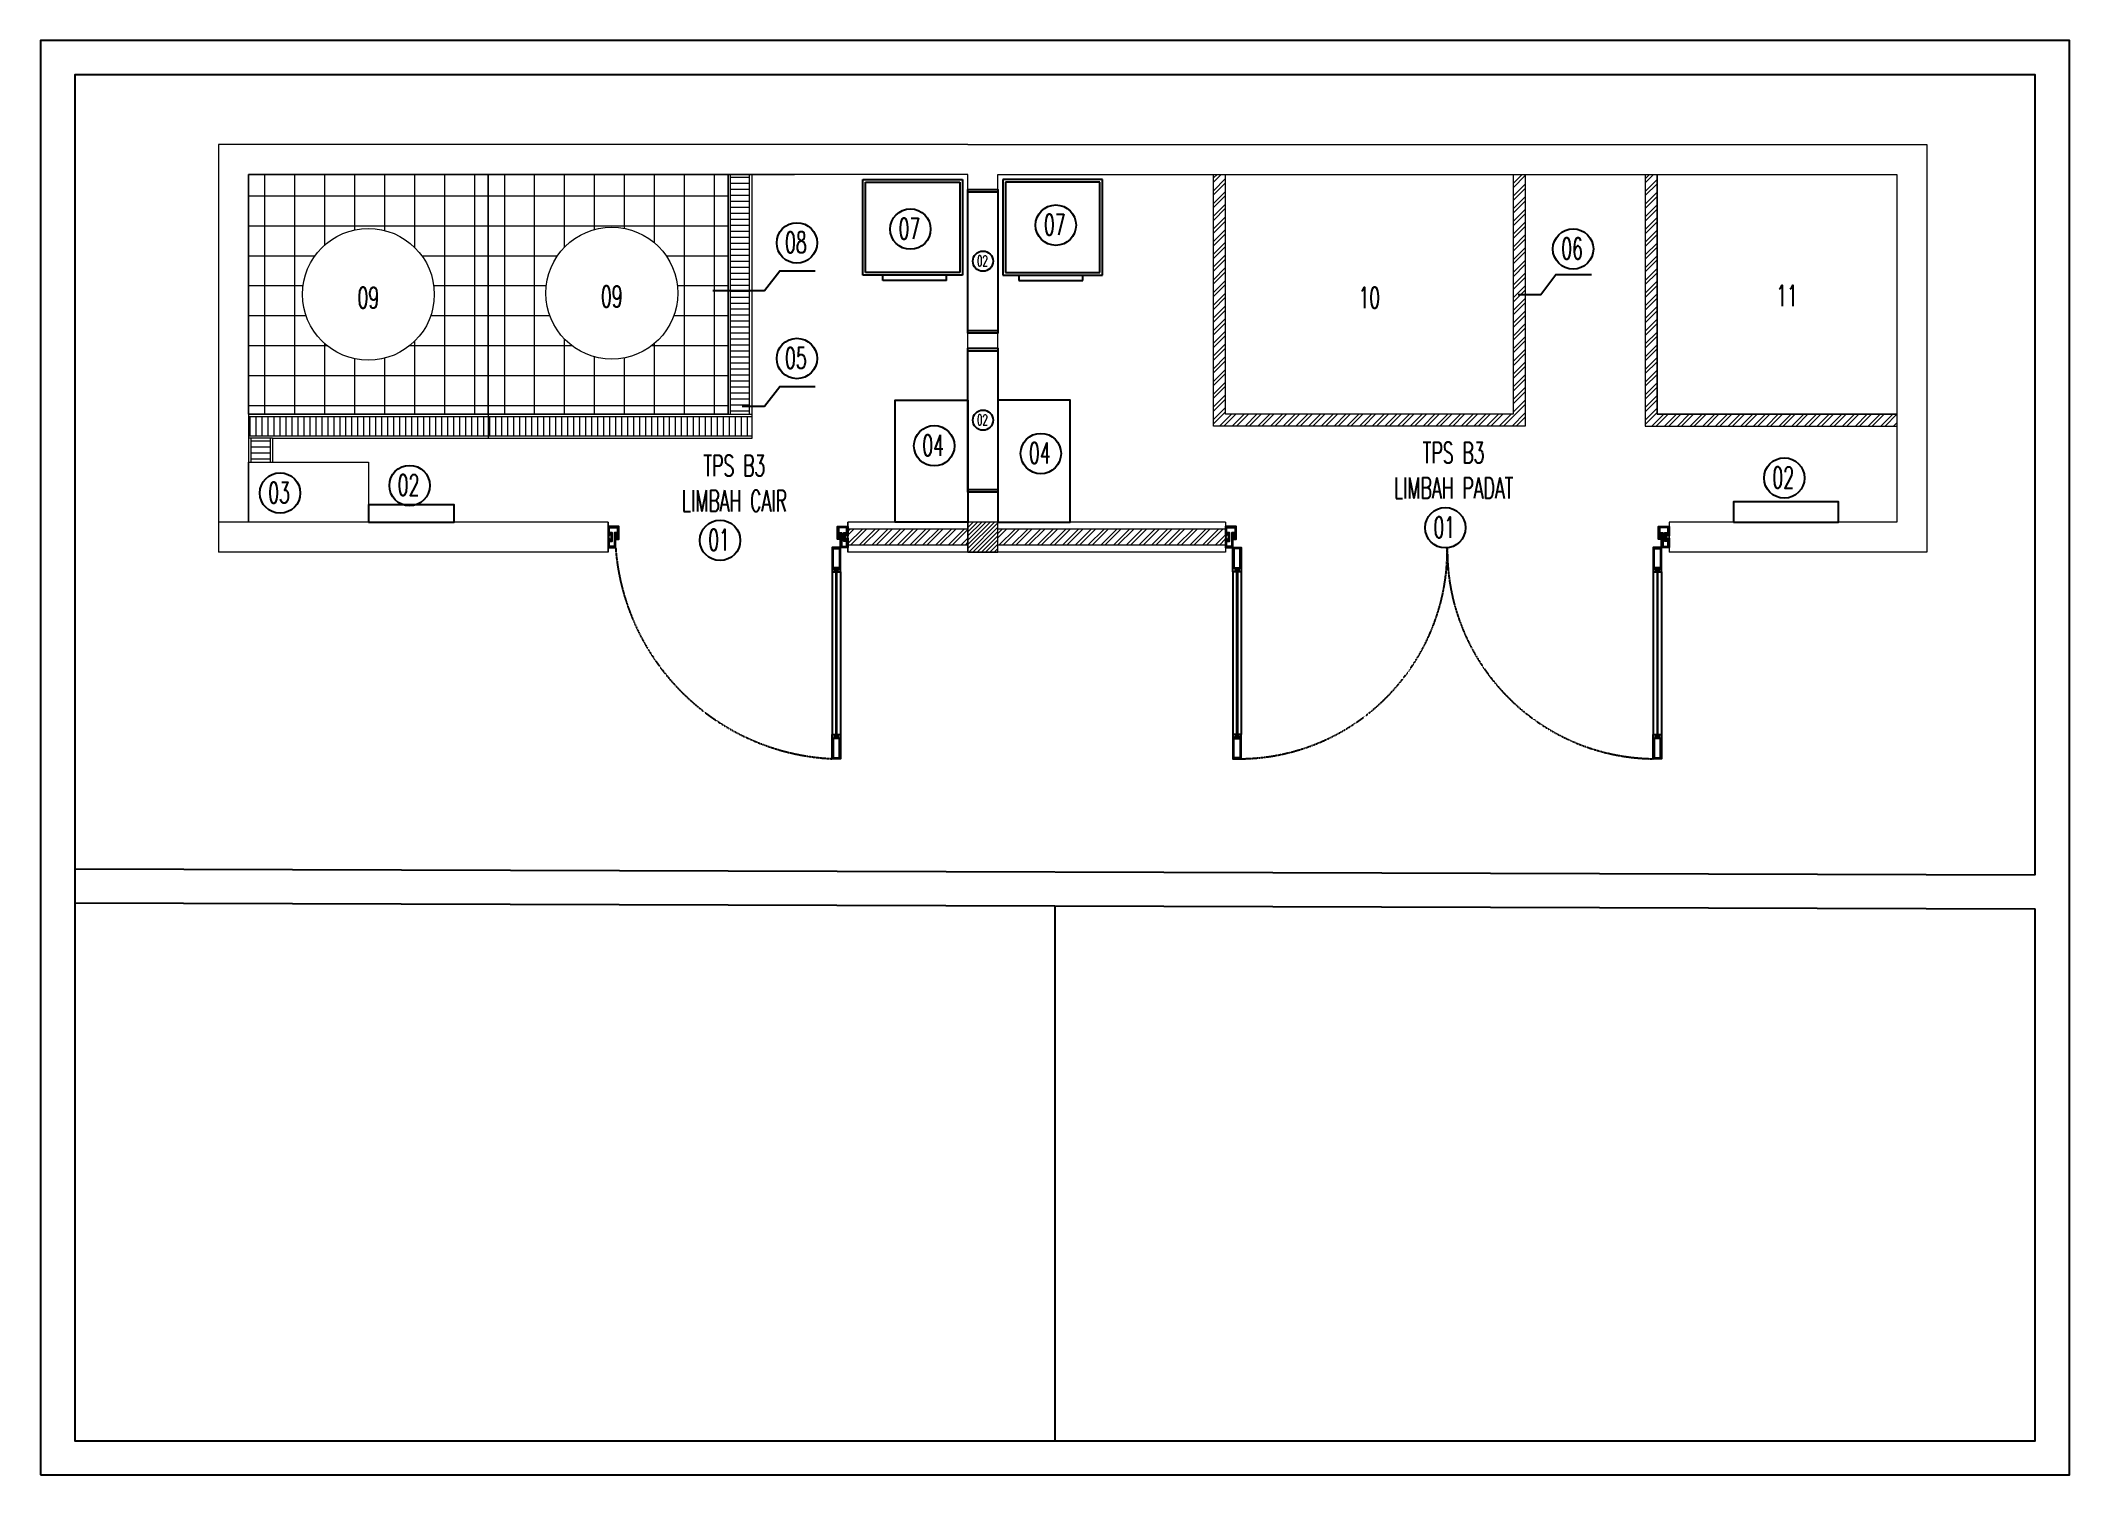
# Model space of a CAD drawing. Header units: millimetres. Extents: x -3140 to 122882, y -13467 to 35950.
# Drawn here: x 119912 to 122882, y 30317 to 32438 of the extents above; entities that cross this region are included whole.
import ezdxf

# ---------------------------------------------------------------- set-up
doc = ezdxf.new("R2010")
doc.units = ezdxf.units.MM
doc.header["$MEASUREMENT"] = 0
doc.linetypes.add('HIDDEN', pattern=[0.375, 0.25, -0.125])
doc.layers.add('ALM', color=120, linetype='Continuous')
doc.layers.add('inst ME', color=7, linetype='Continuous', lineweight=13)
doc.styles.add('300', font='rs.shx', dxfattribs={"width": 0.6, "height": 100})
pattern_1 = [(45, (127562.648, 5933.049), (-9.306575, 9.306575), []), (45, (127568.852, 5933.049), (-9.306575, 9.306575), [])]
pattern_2 = [(0, (127562.6475, 5933.049), (0, 8.7743233), [])]
pattern_3 = [(90, (119494.41, 27692.425), (-43.8716, 0), []), (180, (119494.41, 27692.425), (-2e-15, -43.8716), [])]

msp = doc.modelspace()

# ---------------------------------------------------------------- texts
at = {"layer": 'inst ME', "color": 3, "attachment_point": 5, "style": '300'}
for s, insert, char_height in [('\\A1;07', (121183.7, 32163.1), 30.89), ('\\A1;07', (121396.5, 32168.9), 30.89), ('\\A1;08', (121017.5, 32143), 30.89), ('\\A1;06', (122153.8, 32134), 30.89), ('\\A1;02', (121290.6, 32115.8), 15.47), ('\\A1;09', (120391.6, 32062), 30.89), ('\\A1;09', (120747.9, 32063.7), 30.89), ('\\A1;10', (121856.9, 32062), 30.89), ('\\A1;11', (122468.4, 32064.9), 30.89), ('\\A1;05', (121017.5, 31973.8), 30.89), ('\\A1;02', (121290.6, 31883.1), 15.47), ('\\A1;04', (121218.5, 31846), 30.89), ('\\A1;04', (121374.6, 31834.6), 30.89), ('\\A1;TPS B3\\PLIMBAH PADAT', (121980.3, 31809.2), 30.886), ('\\A1;TPS B3\\PLIMBAH CAIR', (120927.4, 31790.3), 30.886), ('\\A1;02', (122462.9, 31798.7), 30.89), ('\\A1;03', (120260.9, 31776.7), 30.89), ('\\A1;02', (120450.5, 31787.7), 30.89), ('\\A1;01', (120905, 31707.5), 30.89), ('\\A1;01', (121966.7, 31725.9), 30.89)]:
    msp.add_mtext(s, dxfattribs=dict(at, insert=insert, char_height=char_height))

# ---------------------------------------------------------------- hatches: boundary and pattern name
at = {"layer": 'inst ME'}
h = msp.add_hatch(dxfattribs=at)
h.set_pattern_fill('ANSI37', color=129, scale=350.972931, angle=45)
h.set_pattern_definition(pattern_3)
h.paths.add_polyline_path([(120567.2, 32242.4), (120216.3, 32242.4), (120216.3, 31891.4), (120567.2, 31891.4)])
h.paths.add_polyline_path([(120488.3, 32066.9, -1), (120295.2, 32066.9, -1)], flags=16)
h.paths.add_polyline_path([(120348.6, 32038.8), (120434.6, 32038.8), (120434.6, 32085.1), (120348.6, 32085.1)], flags=8)
h = msp.add_hatch(dxfattribs=at)
h.set_pattern_fill('ANSI37', color=129, scale=350.972931, angle=45)
h.set_pattern_definition(pattern_3)
h.paths.add_polyline_path([(120918.2, 32242.4), (120567.2, 32242.4), (120567.2, 31891.4), (120918.2, 31891.4)])
h.paths.add_polyline_path([(120844.6, 32068.7, -1), (120651.5, 32068.7, -1)], flags=16)
h.paths.add_polyline_path([(120704.9, 32040.6), (120790.9, 32040.6), (120790.9, 32086.9), (120704.9, 32086.9)], flags=8)
h = msp.add_hatch(dxfattribs=at)
h.set_pattern_fill('_USER', color=4, scale=8.774323, pattern_type=0)
h.set_pattern_definition(pattern_2)
h.paths.add_polyline_path([(120949.8, 32242.4), (120921.7, 32242.4), (120921.7, 31887.9), (120949.8, 31887.9)])
h = msp.add_hatch(dxfattribs=at)
h.set_pattern_fill('ANSI32', color=4, scale=35.097293)
h.set_pattern_definition([(45, (127562.648, 5933.049), (-9.306575, 9.306575), []), (45, (127568.852, 5933.049), (-9.306575, 9.306575), [])])
h.paths.add_polyline_path([(122085.2, 32242.4), (122067.6, 32242.4), (122067.6, 31891.4), (121646.5, 31891.4), (121646.5, 32242.4), (121628.9, 32242.4), (121628.9, 31873.9), (122085.2, 31873.9)])
h.paths.add_polyline_path([(122278.2, 32242.4), (122260.7, 32242.4), (122260.7, 31873.9), (122629.2, 31873.9), (122629.2, 31891.4), (122278.2, 31891.4)])
h = msp.add_hatch(dxfattribs=at)
h.set_pattern_fill('_USER', color=4, scale=8.774323, angle=90, pattern_type=0)
h.set_pattern_definition([(90, (127562.6475, 5933.049), (-8.7743233, 5e-16), [])])
h.paths.add_polyline_path([(120953.3, 31887.9), (120567.2, 31887.9), (120567.2, 31859.8), (120953.3, 31859.8)])
h.paths.add_polyline_path([(120567.2, 31887.9), (120216.3, 31887.9), (120216.3, 31859.8), (120567.2, 31859.8)])
h = msp.add_hatch(dxfattribs=at)
h.set_pattern_fill('_USER', color=4, scale=8.774323, pattern_type=0)
h.set_pattern_definition(pattern_2)
h.paths.add_polyline_path([(120247.8, 31856.3), (120219.8, 31856.3), (120219.8, 31821.2), (120247.8, 31821.2)])
h = msp.add_hatch(dxfattribs=at)
h.set_pattern_fill('ANSI32', color=129, scale=35.097293, angle=360)
h.set_pattern_definition(pattern_1)
h.paths.add_polyline_path([(121269.2, 31723.3), (121093.7, 31723.3), (121093.7, 31699.8), (121269.2, 31699.8)])
h = msp.add_hatch(dxfattribs=at)
h.set_pattern_fill('ANSI31', color=129, scale=35.097293, angle=360)
h.set_pattern_definition([(45, (146051.838, 20429.7177), (-3.10219174, 3.10219174), [])])
h.paths.add_polyline_path([(121313, 31733.5), (121269.2, 31733.5), (121269.2, 31689.6), (121313, 31689.6)])
h = msp.add_hatch(dxfattribs=at)
h.set_pattern_fill('ANSI32', color=129, scale=35.097293, angle=360)
h.set_pattern_definition(pattern_1)
h.paths.add_polyline_path([(121646.4, 31723.3), (121313, 31723.3), (121313, 31699.8), (121646.4, 31699.8)])

# ---------------------------------------------------------------- linework, layer by layer
at = {"linetype": 'Continuous'}
for p, q in [((121115.7, 32094.9), (121115.7, 32235.2)), ((121115.7, 32235.2), (121261.5, 32235.2)), ((121119.6, 32098.8), (121119.6, 32231.3)), ((121119.6, 32231.3), (121257.6, 32231.3)), ((121257.6, 32231.3), (121257.6, 32098.8)), ((121261.5, 32235.2), (121261.5, 32094.9)), ((121320.7, 32235.2), (121320.7, 32094.9)), ((121466.5, 32235.2), (121320.7, 32235.2)), ((121324.6, 32231.3), (121324.6, 32098.8)), ((121462.6, 32231.3), (121324.6, 32231.3)), ((121462.6, 32098.8), (121462.6, 32231.3)), ((121466.5, 32094.9), (121466.5, 32235.2)), ((121261.5, 32094.9), (121115.7, 32094.9)), ((121257.6, 32098.8), (121119.6, 32098.8)), ((121144.6, 32087.1), (121144.6, 32094.9)), ((121238.1, 32087.1), (121144.6, 32087.1)), ((121320.7, 32094.9), (121466.5, 32094.9)), ((121324.6, 32098.8), (121462.6, 32098.8)), ((121344.1, 32094.9), (121344.1, 32087.1)), ((121344.1, 32087.1), (121437.7, 32087.1)), ((121437.7, 32087.1), (121437.7, 32094.9))]:
    msp.add_line(p, q, dxfattribs=at)
for points in [[(119911.8, 30338.4), (122881.8, 30338.4), (122881.8, 32438.4), (119911.8, 32438.4), (119911.8, 30338.4)], [(122831.8, 31217), (122831.8, 32388.4), (119961.8, 32388.4), (119961.8, 30388.4), (122831.8, 30388.4), (122831.8, 31167)], [(121269.2, 32220.6), (121313, 32220.6), (121313, 32010.1), (121269.2, 32010.1), (121269.2, 32220.6)], [(121269.2, 32217.1), (121313, 32217.1)], [(120895.7, 32072.4), (120971.8, 32072.4), (120993.9, 32101.4), (121045.9, 32101.4)], [(121238.1, 32087.1), (121238.1, 32094.9)], [(122074.8, 32066.9), (122107.9, 32066.9), (122130, 32095.9), (122182, 32095.9)], [(121313, 32013.6), (121269.2, 32013.6)], [(121269.2, 31988), (121313, 31988), (121313, 31777.4), (121269.2, 31777.4), (121269.2, 31988)], [(121269.2, 31984.4), (121313, 31984.4)], [(120938.7, 31903.2), (120971.8, 31903.2), (120993.9, 31932.2), (121045.9, 31932.2)], [(121313, 31780.9), (121269.2, 31780.9)], [(119961.8, 31225.9), (122831.8, 31217)], [(119961.7, 31175.9), (122831.8, 31167)], [(121396.8, 31171.4), (121396.8, 30388.4)]]:
    msp.add_lwpolyline(points)
for points in [[(121269.2, 31733.5), (121163, 31733.5), (121163, 31912), (121269.2, 31912)], [(121313, 31733.5), (121419.2, 31733.5), (121419.2, 31912), (121313, 31912)], [(120391.7, 31733.5), (120517.3, 31733.5), (120517.3, 31758.7), (120391.7, 31758.7)], [(122389.9, 31733.5), (122543.7, 31733.5), (122543.7, 31762.9), (122389.9, 31762.9)]]:
    msp.add_lwpolyline(points, close=True)
at = {"color": 5}
for centre, radius in [((121398, 32168.2), 29.6), ((121019, 32142.2), 29.6), ((121185.2, 32162.4), 29.6), ((122155.3, 32133.3), 29.6), ((121291.4, 32115.4), 14.8), ((121019, 31973), 29.6), ((121220, 31845.2), 29.6), ((121291.4, 31882.7), 14.8), ((121376.1, 31833.8), 29.6), ((120452, 31786.9), 29.6), ((122464.4, 31798), 29.6), ((120262.4, 31776), 29.6), ((121968.2, 31725.2), 29.6), ((120906.5, 31706.7), 29.6)]:
    msp.add_circle(centre, radius, dxfattribs=at)
at = {"layer": 'ALM'}
for p, q in [((121070.5, 31660.6), (121070.5, 31422.5)), ((121082.9, 31660.6), (121082.9, 31422.5)), ((121657.3, 31660.6), (121657.3, 31422.5)), ((121669.6, 31660.6), (121669.6, 31422.5)), ((122272.6, 31660.6), (122272.6, 31422.5)), ((122284.9, 31660.6), (122284.9, 31422.5))]:
    msp.add_line(p, q, dxfattribs=at)
for points in [[(120753.5, 31716.2), (120755.2, 31716.2), (120756.6, 31713.5), (120758.2, 31713.5), (120758.2, 31727.1), (120742.7, 31727.1), (120742.7, 31713.5), (120744.3, 31713.5), (120745.6, 31716.2), (120747.2, 31716.2), (120747.2, 31711.6), (120747.2, 31707), (120745.6, 31707), (120744.3, 31709.7), (120742.7, 31709.7), (120742.7, 31696.1), (120753.5, 31696.1)], [(120752, 31697.7), (120744.3, 31697.7), (120744.3, 31705.4), (120748.7, 31705.4), (120748.7, 31711.6), (120748.7, 31717.8), (120744.3, 31717.8), (120744.3, 31725.5), (120756.6, 31725.5), (120756.6, 31717.8), (120752, 31717.8)], [(121082.9, 31716.2), (121081.2, 31716.2), (121079.8, 31713.5), (121078.2, 31713.5), (121078.2, 31727.1), (121093.7, 31727.1), (121093.7, 31713.5), (121092.1, 31713.5), (121090.7, 31716.2), (121089.2, 31716.2), (121089.2, 31711.6), (121089.2, 31707), (121090.7, 31707), (121092.1, 31709.7), (121093.7, 31709.7), (121093.7, 31696.1), (121082.9, 31696.1)], [(121084.4, 31697.7), (121092.1, 31697.7), (121092.1, 31705.4), (121087.7, 31705.4), (121087.7, 31711.6), (121087.7, 31717.8), (121092.1, 31717.8), (121092.1, 31725.5), (121079.8, 31725.5), (121079.8, 31717.8), (121084.4, 31717.8)], [(121657.3, 31716.2), (121659, 31716.2), (121660.4, 31713.5), (121661.9, 31713.5), (121661.9, 31727.1), (121646.4, 31727.1), (121646.4, 31713.5), (121648, 31713.5), (121649.4, 31716.2), (121650.9, 31716.2), (121650.9, 31711.6), (121650.9, 31707), (121649.4, 31707), (121648, 31709.7), (121646.4, 31709.7), (121646.4, 31696.1), (121657.3, 31696.1)], [(121655.7, 31697.7), (121648, 31697.7), (121648, 31705.4), (121652.5, 31705.4), (121652.5, 31711.6), (121652.5, 31717.8), (121648, 31717.8), (121648, 31725.5), (121660.4, 31725.5), (121660.4, 31717.8), (121655.7, 31717.8)], [(122284.9, 31716.2), (122283.2, 31716.2), (122281.8, 31713.5), (122280.3, 31713.5), (122280.3, 31727.1), (122295.7, 31727.1), (122295.7, 31713.5), (122294.2, 31713.5), (122292.8, 31716.2), (122291.3, 31716.2), (122291.3, 31711.6), (122291.3, 31707), (122292.8, 31707), (122294.2, 31709.7), (122295.7, 31709.7), (122295.7, 31696.1), (122284.9, 31696.1)], [(122286.5, 31697.7), (122294.2, 31697.7), (122294.2, 31705.4), (122289.7, 31705.4), (122289.7, 31711.6), (122289.7, 31717.8), (122294.2, 31717.8), (122294.2, 31725.5), (122281.8, 31725.5), (122281.8, 31717.8), (122286.5, 31717.8)], [(120758.2, 31713.1), (120756.4, 31713.1), (120755, 31715.9), (120753.8, 31715.9), (120753.8, 31711.6), (120756.6, 31711.6), (120756.6, 31710.1), (120753.8, 31710.1), (120753.8, 31708.5), (120758.2, 31708.5)], [(121074.8, 31660.6), (121074.8, 31662.1), (121073.6, 31663.5), (121073.6, 31665.1), (121079.8, 31665.1), (121079.8, 31663.5), (121078.5, 31662.1), (121078.5, 31660.6), (121082.9, 31660.6), (121082.9, 31696.1), (121081.3, 31696.1), (121081.3, 31696.1), (121072, 31696.1), (121072, 31696.1), (121070.5, 31696.1), (121070.5, 31660.6)], [(121072, 31666.6), (121072, 31694.6), (121081.3, 31694.6), (121081.3, 31666.6)], [(121078.2, 31713.1), (121080, 31713.1), (121081.4, 31715.9), (121082.6, 31715.9), (121082.6, 31711.6), (121079.8, 31711.6), (121079.8, 31710.1), (121082.6, 31710.1), (121082.6, 31708.5), (121078.2, 31708.5)], [(121665.3, 31660.6), (121665.3, 31662.1), (121666.5, 31663.5), (121666.5, 31665.1), (121660.4, 31665.1), (121660.4, 31663.5), (121661.6, 31662.1), (121661.6, 31660.6), (121657.3, 31660.6), (121657.3, 31696.1), (121658.8, 31696.1), (121658.8, 31696.1), (121668.1, 31696.1), (121668.1, 31696.1), (121669.6, 31696.1), (121669.6, 31660.6)], [(121661.9, 31713.1), (121660.2, 31713.1), (121658.8, 31715.9), (121657.6, 31715.9), (121657.6, 31711.6), (121660.4, 31711.6), (121660.4, 31710.1), (121657.6, 31710.1), (121657.6, 31708.5), (121661.9, 31708.5)], [(121668.1, 31666.6), (121668.1, 31694.6), (121658.8, 31694.6), (121658.8, 31666.6)], [(122276.9, 31660.6), (122276.9, 31662.1), (122275.6, 31663.5), (122275.6, 31665.1), (122281.8, 31665.1), (122281.8, 31663.5), (122280.6, 31662.1), (122280.6, 31660.6), (122284.9, 31660.6), (122284.9, 31696.1), (122283.4, 31696.1), (122283.4, 31696.1), (122274.1, 31696.1), (122274.1, 31696.1), (122272.6, 31696.1), (122272.6, 31660.6)], [(122274.1, 31666.6), (122274.1, 31694.6), (122283.4, 31694.6), (122283.4, 31666.6)], [(122280.3, 31713.1), (122282, 31713.1), (122283.4, 31715.9), (122284.6, 31715.9), (122284.6, 31711.6), (122281.8, 31711.6), (122281.8, 31710.1), (122284.6, 31710.1), (122284.6, 31708.5), (122280.3, 31708.5)], [(121074.8, 31422.5), (121074.8, 31421), (121073.6, 31419.6), (121073.6, 31418), (121079.8, 31418), (121079.8, 31419.6), (121078.5, 31421), (121078.5, 31422.5), (121082.9, 31422.5), (121082.9, 31386.9), (121081.3, 31386.9), (121081.3, 31386.9), (121072, 31386.9), (121072, 31386.9), (121070.5, 31386.9), (121070.5, 31422.5)], [(121072, 31416.5), (121072, 31388.5), (121081.3, 31388.5), (121081.3, 31416.5)], [(121665.3, 31422.5), (121665.3, 31421), (121666.5, 31419.6), (121666.5, 31418), (121660.4, 31418), (121660.4, 31419.6), (121661.6, 31421), (121661.6, 31422.5), (121657.3, 31422.5), (121657.3, 31386.9), (121658.8, 31386.9), (121658.8, 31386.9), (121668.1, 31386.9), (121668.1, 31386.9), (121669.6, 31386.9), (121669.6, 31422.5)], [(121668.1, 31416.5), (121668.1, 31388.5), (121658.8, 31388.5), (121658.8, 31416.5)], [(122276.9, 31422.5), (122276.9, 31421), (122275.6, 31419.6), (122275.6, 31418), (122281.8, 31418), (122281.8, 31419.6), (122280.6, 31421), (122280.6, 31422.5), (122284.9, 31422.5), (122284.9, 31386.9), (122283.4, 31386.9), (122283.4, 31386.9), (122274.1, 31386.9), (122274.1, 31386.9), (122272.6, 31386.9), (122272.6, 31422.5)], [(122274.1, 31416.5), (122274.1, 31388.5), (122283.4, 31388.5), (122283.4, 31416.5)]]:
    msp.add_lwpolyline(points, close=True, dxfattribs=at)
at = {"layer": 'ALM', "color": 251}
for points in [[(121076.1, 31660.6), (121076.1, 31663.8), (121077.3, 31663.8), (121077.3, 31660.6), (121078.5, 31660.6), (121078.5, 31665.1), (121074.8, 31665.1), (121074.8, 31660.6)], [(121077.3, 31419.3), (121077.3, 31663.8), (121076.1, 31663.8), (121076.1, 31419.3)], [(121664.1, 31660.6), (121664.1, 31663.8), (121662.8, 31663.8), (121662.8, 31660.6), (121661.6, 31660.6), (121661.6, 31665.1), (121665.3, 31665.1), (121665.3, 31660.6)], [(121662.8, 31419.3), (121662.8, 31663.8), (121664.1, 31663.8), (121664.1, 31419.3)], [(122278.1, 31660.6), (122278.1, 31663.8), (122279.4, 31663.8), (122279.4, 31660.6), (122280.6, 31660.6), (122280.6, 31665.1), (122276.9, 31665.1), (122276.9, 31660.6)], [(122279.4, 31419.3), (122279.4, 31663.8), (122278.1, 31663.8), (122278.1, 31419.3)], [(121076.1, 31422.5), (121076.1, 31419.3), (121077.3, 31419.3), (121077.3, 31422.5), (121078.5, 31422.5), (121078.5, 31418), (121074.8, 31418), (121074.8, 31422.5)], [(121664.1, 31422.5), (121664.1, 31419.3), (121662.8, 31419.3), (121662.8, 31422.5), (121661.6, 31422.5), (121661.6, 31418), (121665.3, 31418), (121665.3, 31422.5)], [(122278.1, 31422.5), (122278.1, 31419.3), (122279.4, 31419.3), (122279.4, 31422.5), (122280.6, 31422.5), (122280.6, 31418), (122276.9, 31418), (122276.9, 31422.5)]]:
    msp.add_lwpolyline(points, close=True, dxfattribs=at)
at = {"layer": 'ALM', "color": 251, "linetype": 'HIDDEN', "ltscale": 0.35}
for centre, radius, start, end in [((121086.7, 31720.6), 334, 184.1959, 267.2344), ((121665.6, 31692.4), 305.5, 270.756, 0.6944), ((122276.6, 31692.4), 305.5, 179.3056, 269.244)]:
    msp.add_arc(centre, radius, start, end, dxfattribs=at)
at = {"layer": 'inst ME'}
for p, q in [((120742.7, 31733.5), (120742.7, 31689.6)), ((121093.7, 31733.5), (121093.7, 31689.6)), ((121646.4, 31733.5), (121646.4, 31689.6)), ((122295.7, 31733.5), (122295.7, 31689.6))]:
    msp.add_line(p, q, dxfattribs=at)
for points in [[(121269.2, 32286.3), (120172.4, 32286.3)], [(120172.4, 32286.3), (120172.4, 31689.6)], [(121269.2, 32286.3), (121313, 32286.3)], [(121269.2, 32286.3), (122673.1, 32286.3), (122673.1, 31689.6), (122295.7, 31689.6)], [(121269.2, 32242.4), (120216.3, 32242.4)], [(120216.3, 32242.4), (120216.3, 31733.5)], [(120216.3, 32242.4), (120567.2, 32242.4), (120567.2, 31891.4), (120216.3, 31891.4), (120216.3, 32242.4)], [(120216.3, 31891.4), (120918.2, 31891.4), (120918.2, 32242.4), (121015.5, 32242.4)], [(120251.3, 31856.3), (120953.3, 31856.3), (120953.3, 32242.4)], [(120567.2, 32242.4), (120918.2, 32242.4), (120918.2, 31891.4), (120567.2, 31891.4), (120567.2, 32242.4)], [(120921.7, 31891.4), (120921.7, 32242.4)], [(120949.8, 31891.4), (120949.8, 32242.4)], [(121646.4, 31689.6), (121269.2, 31689.6), (121269.2, 32242.4)], [(121646.4, 31733.5), (121313, 31733.5), (121313, 32242.4), (122629.2, 32242.4), (122629.2, 31733.5), (122295.7, 31733.5)], [(122085.2, 32242.4), (122085.2, 31873.9), (121628.9, 31873.9), (121628.9, 32242.4)], [(121646.5, 32242.4), (122067.6, 32242.4), (122067.6, 31891.4), (121646.5, 31891.4), (121646.5, 32242.4)], [(122067.6, 32242.4), (122067.6, 31891.4), (121646.5, 31891.4), (121646.5, 32242.4)], [(121839.4, 32242.4), (121874.5, 32242.4)], [(122260.5, 32242.4), (122295.6, 32242.4)], [(122260.7, 32242.4), (122260.7, 31873.9), (122629.2, 31873.9)], [(122278.2, 32242.4), (122629.2, 32242.4), (122629.2, 31891.4), (122278.2, 31891.4), (122278.2, 32242.4)], [(122278.2, 32242.4), (122278.2, 31891.4), (122629.2, 31891.4)], [(120216.3, 31891.4), (120216.3, 31821.2)], [(120216.3, 31887.9), (120953.3, 31887.9)], [(120567.2, 31891.4), (120567.2, 31856.3)], [(120918.2, 31891.4), (120953.3, 31891.4)], [(120216.3, 31859.8), (120953.3, 31859.8)], [(120251.3, 31856.3), (120216.3, 31856.3)], [(120219.8, 31856.3), (120219.8, 31821.2)], [(120247.8, 31856.3), (120247.8, 31821.2)], [(120251.3, 31856.3), (120251.3, 31821.2)], [(120216.3, 31821.2), (120391.7, 31821.2), (120391.7, 31733.5), (120216.3, 31733.5), (120216.3, 31821.2)], [(120742.7, 31733.5), (120172.4, 31733.5)], [(120742.7, 31689.6), (120742.7, 31733.5)], [(120742.7, 31689.6), (120742.7, 31733.5)], [(121269.2, 31733.5), (121093.7, 31733.5)], [(121093.7, 31689.6), (121093.7, 31733.5)], [(121269.2, 31723.3), (121093.7, 31723.3)], [(121646.4, 31723.3), (121313, 31723.3)], [(121269.2, 31699.8), (121093.7, 31699.8)], [(121646.4, 31699.8), (121313, 31699.8)], [(120742.7, 31689.6), (120172.4, 31689.6)], [(121269.2, 31689.6), (121093.7, 31689.6)]]:
    msp.add_lwpolyline(points, dxfattribs=at)
msp.add_lwpolyline([(121313, 31733.5), (121269.2, 31733.5), (121269.2, 31689.6), (121313, 31689.6)], close=True, dxfattribs=at)
at = {"layer": 'inst ME', "color": 5}
for centre in [(120748.1, 32068.7), (120391.7, 32066.9)]:
    msp.add_circle(centre, 96.5, dxfattribs=at)

msp.set_redraw_order([(e.dxf.handle, doc.entitydb.next_handle()) for e in msp.query("TEXT MTEXT ATTDEF DIMENSION ARC_DIMENSION")])  # texts and dimensions are drawn at this point

doc.saveas('drawing.dxf')
